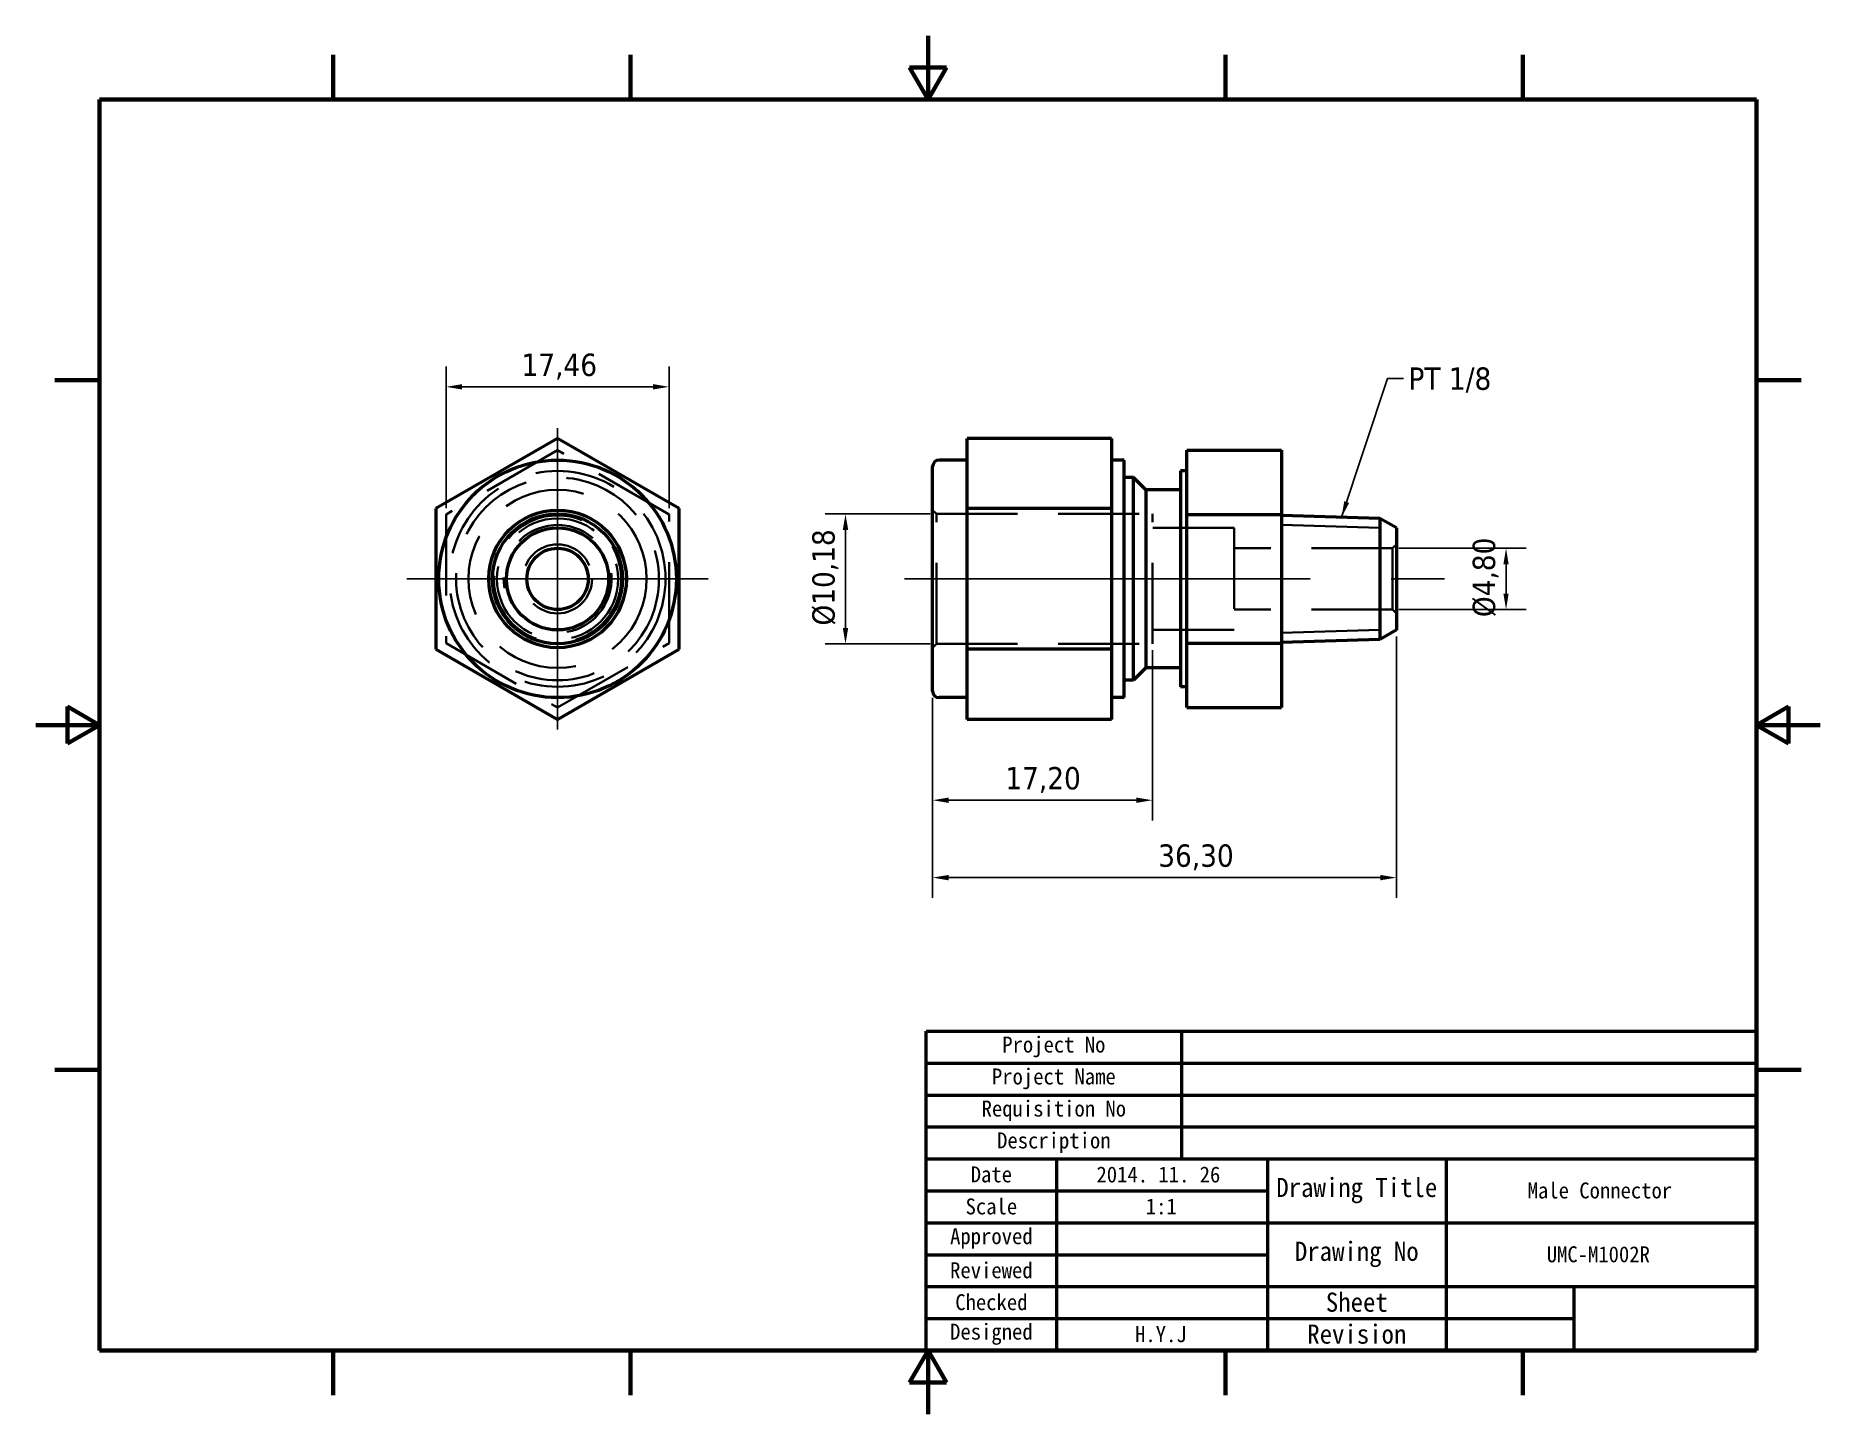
# Model space of a CAD drawing. Header units: millimetres. Extents: x -4251 to 2609, y -1673 to 4048.
# Drawn here: x -2642.4 to -2502.7, y 1324.6 to 1432.6 of the extents above; entities that cross this region are included whole.
import ezdxf
from ezdxf.enums import TextEntityAlignment as Align

# ---------------------------------------------------------------- set-up
doc = ezdxf.new("R2010")
doc.units = ezdxf.units.MM
doc.linetypes.add('CENTER', pattern=[50.8, 31.75, -6.35, 6.35, -6.35])
doc.linetypes.add('HIDDEN', pattern=[9.525, 6.35, -3.175])
for name, color, linetype, lineweight in [('경계(ISO)', 7, 'Continuous', 70), ('기호(ISO)', 7, 'Continuous', 25), ('외형선(ISO)', 7, 'Continuous', 50), ('은선 (ISO)', 2, 'HIDDEN', 35), ('제목(ISO)', 5, 'Continuous', 50), ('좁은 외형선(ISO)', 7, 'Continuous', 35), ('중심선(ISO)', 1, 'CENTER', 25), ('치수(ISO)', 7, 'Continuous', 25)]:
    doc.layers.add(name, color=color, linetype=linetype, lineweight=lineweight)
doc.styles.add('주 문자 (ISO)', font='tahoma.ttf')
doc.styles.add('텍스트 스타일25', font='')
doc.styles.get('텍스트 스타일25').set_extended_font_data('GulimChe')
doc.dimstyles.new('기본값 (ISO)', dxfattribs={"dimscale": 0.5, "dimtxt": 3.5, "dimasz": 2.5, "dimexe": 3.175, "dimexo": 1, "dimgap": 0.762, "dimtad": 1, "dimrnd": 1e-08, "dimzin": 0, "dimtxsty": '주 문자 (ISO)', "dimcen": 0.09, "dimdle": 10, "dimclrd": 256, "dimclre": 256, "dimclrt": 256, "dimazin": 0, "dimtfac": 1.001486, "dimtmove": 0, "dimatfit": 3, "dimfxl": 0, "dimtolj": 1, "dimtzin": 0, "dimlwd": -1, "dimlwe": -1, "dimarcsym": 0})
doc.dimstyles.new('기본값 - 방법 1b (ISO)$7', dxfattribs={"dimscale": 0.5, "dimtxt": 3.5, "dimasz": 2.5, "dimexe": 3.175, "dimexo": 0, "dimgap": 0.762, "dimtad": 1, "dimtoh": 1, "dimrnd": 1e-08, "dimtxsty": '주 문자 (ISO)', "dimcen": 0.09, "dimdle": 10, "dimclrd": 256, "dimclre": 256, "dimclrt": 256, "dimazin": 2, "dimtfac": 1, "dimtmove": 0, "dimatfit": 3, "dimfxl": 0, "dimtolj": 1, "dimlwd": -1, "dimlwe": -1, "dimarcsym": 0})

msp = doc.modelspace()

# ---------------------------------------------------------------- texts
at = {"layer": '기호(ISO)', "insert": (-2534.8902, 1406.6168, 0), "char_height": 1.75, "width": 7.031199, "attachment_point": 1, "style": '주 문자 (ISO)'}
msp.add_mtext('{PT 1/8}', dxfattribs=at)

# ---------------------------------------------------------------- blocks, each defined once
blk = doc.blocks.new('경계 A4 승인도')
at = {"layer": '경계(ISO)'}
for p, q in [((139.7, 205.9), (139.7, 215.9)), ((46.57, 205.9), (46.57, 212.9)), ((93.13, 205.9), (93.13, 212.9)), ((186.27, 205.9), (186.27, 212.9)), ((232.83, 205.9), (232.83, 212.9)), ((139.7, 205.9), (136.81, 210.9)), ((136.81, 210.9), (142.59, 210.9)), ((139.7, 205.9), (142.59, 210.9)), ((10, 205.9), (10, 10)), ((10, 205.9), (269.4, 205.9)), ((269.4, 205.9), (269.4, 10)), ((10, 161.93), (3, 161.93)), ((269.4, 161.93), (276.4, 161.93)), ((10, 107.95), (5, 110.84)), ((5, 105.06), (5, 110.84)), ((269.4, 107.95), (274.4, 110.84)), ((274.4, 110.84), (274.4, 105.06)), ((10, 107.95), (0, 107.95)), ((10, 107.95), (5, 105.06)), ((269.4, 107.95), (274.4, 105.06)), ((269.4, 107.95), (279.4, 107.95)), ((10, 53.97), (3, 53.97)), ((269.4, 53.97), (276.4, 53.97)), ((10, 10), (269.4, 10)), ((46.57, 10), (46.57, 3)), ((93.13, 10), (93.13, 3)), ((139.7, 10), (136.81, 5)), ((139.7, 10), (142.59, 5)), ((139.7, 10), (139.7, 0)), ((186.27, 10), (186.27, 3)), ((232.83, 10), (232.83, 3)), ((142.59, 5), (136.81, 5))]:
    blk.add_line(p, q, dxfattribs=at)
blk = doc.blocks.new('제목 블록 A4 승인도')
at = {"layer": '제목(ISO)'}
for p, q in [((86.6, 115.66), (216.6, 115.66)), ((86.6, 65.66), (86.6, 115.66)), ((126.6, 115.66), (126.6, 95.66)), ((216.6, 115.66), (216.6, 65.66)), ((86.6, 110.66), (216.6, 110.66)), ((86.6, 105.66), (216.6, 105.66)), ((86.6, 100.66), (216.6, 100.66)), ((86.6, 95.66), (216.6, 95.66)), ((107.03, 95.66), (107.03, 65.66)), ((140.03, 95.66), (140.03, 65.66)), ((168.03, 95.66), (168.03, 65.66)), ((86.6, 90.66), (140.03, 90.66)), ((86.6, 85.66), (216.6, 85.66)), ((86.6, 80.66), (140.03, 80.66)), ((86.6, 75.66), (216.6, 75.66)), ((188.03, 75.66), (188.03, 65.66)), ((86.6, 70.66), (188.03, 70.66)), ((216.6, 65.66), (86.6, 65.66))]:
    blk.add_line(p, q, dxfattribs=at)
at = {"layer": '제목(ISO)', "attachment_point": 5, "style": '주 문자 (ISO)'}
for s, insert, char_height in [('\\f굴림체|b0|i0;\\H2.5000;Project No', (106.6, 113.19), 2.5), ('\\f굴림체|b0|i0;\\H2.5000;Project Name', (106.6, 108.19), 2.5), ('\\f굴림체|b0|i0;\\H2.5000;Requisition No', (106.6, 103.19), 2.5), ('\\f굴림체|b0|i0;\\H2.5000;Description', (106.6, 98.2), 2.5), ('\\f굴림체|b0|i0;\\H2.5000;Date', (96.82, 93.22), 2.5), ('\\f굴림체|b0|i0;\\H3.0000;Drawing Title', (154.03, 90.7), 3), ('\\f굴림체|b0|i0;\\H2.5000;Scale', (96.82, 88.2), 2.5), ('\\f굴림체|b0|i0;\\H2.5000;Approved', (96.82, 83.2), 2.5), ('\\f굴림체|b0|i0;\\H3.0000;Drawing No', (154.03, 80.7), 3), ('\\f굴림체|b0|i0;\\H2.5000;Reviewed', (96.82, 78.2), 2.5), ('\\f굴림체|b0|i0;\\H2.5000;Checked', (96.82, 73.2), 2.5), ('\\f굴림체|b0|i0;\\H3.0000;Sheet', (154.03, 73.2), 3), ('\\f굴림체|b0|i0;\\H2.5000;Designed', (96.82, 68.2), 2.5), ('\\f굴림체|b0|i0;\\H3.0000;Revision', (154.03, 68.2), 3)]:
    blk.add_mtext(s, dxfattribs=dict(at, insert=insert, char_height=char_height))
at = {"layer": '제목(ISO)', "style": '텍스트 스타일25'}
for tag, p in [('<Project_No>', (171.6, 113.16)), ('<Project_Name>', (171.6, 108.16)), ('<Requisition_No>', (171.6, 103.16)), ('<Description>', (171.6, 98.16)), ('<Approved>', (123.53, 83.16)), ('<Reviewed>', (123.53, 78.16)), ('<Checked>', (123.53, 73.16)), ('<Sheet>', (178.03, 73.16)), ('<revision>', (178.03, 68.16))]:
    blk.add_attdef(tag, text='', height=2.5, dxfattribs=at).set_placement(p, align=Align.MIDDLE_CENTER)
for tag, p in [('<Date>_001', (114.93, 91.97)), ('<Scale>_001', (120.99, 86.97)), ('<Drawing_Title>_001', (180.78, 89.47)), ('<Drawing_No>_001', (183.76, 79.48)), ('<Designed>_001', (119.16, 66.97))]:
    blk.add_attdef(tag, p, '', height=2.5, dxfattribs=at)
blk = doc.blocks.new('*D746')
at = {"layer": 'DEFPOINTS', "color": 0}
for p in [(-2535.84, 1386.06), (-2572.14, 1381.26), (-2535.84, 1366.67)]:
    blk.add_point(p, dxfattribs=at)
at = {"layer": '치수(ISO)'}
for p, q in [((-2535.84, 1385.56), (-2535.84, 1365.08)), ((-2572.14, 1380.76), (-2572.14, 1365.08)), ((-2570.89, 1366.67), (-2537.09, 1366.67))]:
    blk.add_line(p, q, dxfattribs=at)
for points in [[(-2570.89, 1366.88), (-2570.89, 1366.46), (-2572.14, 1366.67)], [(-2537.09, 1366.88), (-2537.09, 1366.46), (-2535.84, 1366.67)]]:
    blk.add_solid(points, dxfattribs=at)
at = {"layer": '치수(ISO)', "insert": (-2554.48, 1369.27), "char_height": 1.75, "attachment_point": 1, "style": '주 문자 (ISO)'}
blk.add_mtext('\\A1;36,30', dxfattribs=at)
blk = doc.blocks.new('*D747')
at = {"layer": 'DEFPOINTS', "color": 0}
for p in [(-2571.84, 1395.15), (-2578.96, 1384.97), (-2571.84, 1384.97)]:
    blk.add_point(p, dxfattribs=at)
at = {"layer": '치수(ISO)'}
for p, q in [((-2572.34, 1395.15), (-2580.55, 1395.15)), ((-2578.96, 1393.9), (-2578.96, 1386.22)), ((-2572.34, 1384.97), (-2580.55, 1384.97))]:
    blk.add_line(p, q, dxfattribs=at)
for points in [[(-2579.17, 1393.9), (-2578.75, 1393.9), (-2578.96, 1395.15)], [(-2579.17, 1386.22), (-2578.75, 1386.22), (-2578.96, 1384.97)]]:
    blk.add_solid(points, dxfattribs=at)
at = {"layer": '치수(ISO)', "insert": (-2581.56, 1386.41), "char_height": 1.75, "attachment_point": 1, "rotation": 90, "style": '주 문자 (ISO)'}
blk.add_mtext('\\A1;%%c10,18', dxfattribs=at)
blk = doc.blocks.new('*D748')
at = {"layer": 'DEFPOINTS', "color": 0}
for p in [(-2554.94, 1384.97), (-2572.14, 1381.26), (-2554.94, 1372.73)]:
    blk.add_point(p, dxfattribs=at)
at = {"layer": '치수(ISO)'}
for p, q in [((-2554.94, 1384.47), (-2554.94, 1371.14)), ((-2572.14, 1380.76), (-2572.14, 1371.14)), ((-2570.89, 1372.73), (-2556.19, 1372.73))]:
    blk.add_line(p, q, dxfattribs=at)
for points in [[(-2570.89, 1372.94), (-2570.89, 1372.52), (-2572.14, 1372.73)], [(-2556.19, 1372.94), (-2556.19, 1372.52), (-2554.94, 1372.73)]]:
    blk.add_solid(points, dxfattribs=at)
at = {"layer": '치수(ISO)', "insert": (-2566.45, 1375.33), "char_height": 1.75, "attachment_point": 1, "style": '주 문자 (ISO)'}
blk.add_mtext('\\A1;17,20', dxfattribs=at)
blk = doc.blocks.new('*D749')
at = {"layer": 'DEFPOINTS', "color": 0}
for p in [(-2536.14, 1392.46), (-2536.14, 1387.66), (-2527.25, 1387.66)]:
    blk.add_point(p, dxfattribs=at)
at = {"layer": '치수(ISO)'}
for p, q in [((-2535.64, 1392.46), (-2525.67, 1392.46)), ((-2527.25, 1391.21), (-2527.25, 1388.91)), ((-2535.64, 1387.66), (-2525.67, 1387.66))]:
    blk.add_line(p, q, dxfattribs=at)
for points in [[(-2527.46, 1391.21), (-2527.05, 1391.21), (-2527.25, 1392.46)], [(-2527.46, 1388.91), (-2527.05, 1388.91), (-2527.25, 1387.66)]]:
    blk.add_solid(points, dxfattribs=at)
at = {"layer": '치수(ISO)', "insert": (-2529.86, 1387.07), "char_height": 1.75, "attachment_point": 1, "rotation": 90, "style": '주 문자 (ISO)'}
blk.add_mtext('\\A1;%%c4,80', dxfattribs=at)
blk = doc.blocks.new('*D750')
at = {"layer": 'DEFPOINTS', "color": 0}
for p in [(-2592.77, 1405.1), (-2610.23, 1395.1), (-2592.77, 1395.1)]:
    blk.add_point(p, dxfattribs=at)
at = {"layer": '치수(ISO)'}
for p, q in [((-2610.23, 1395.6), (-2610.23, 1406.69)), ((-2592.77, 1395.6), (-2592.77, 1406.69)), ((-2608.98, 1405.1), (-2594.02, 1405.1))]:
    blk.add_line(p, q, dxfattribs=at)
for points in [[(-2608.98, 1405.31), (-2608.98, 1404.89), (-2610.23, 1405.1)], [(-2594.02, 1405.31), (-2594.02, 1404.89), (-2592.77, 1405.1)]]:
    blk.add_solid(points, dxfattribs=at)
at = {"layer": '치수(ISO)', "insert": (-2604.32, 1407.7), "char_height": 1.75, "attachment_point": 1, "style": '주 문자 (ISO)'}
blk.add_mtext('\\A1;17,46', dxfattribs=at)

# ---------------------------------------------------------------- dimensions: what is measured, and where the dimension line sits
at = {"layer": '치수(ISO)'}
for base, p1, p2, override, picture, middle in [((-2592.7713, 1405.1014, 0), (-2610.2313, 1395.1014, 0), (-2592.7713, 1395.1014, 0), {"dimdec": 2, "dimtp": 0, "dimtm": 0, "dimtdec": 2, "dimtofl": 0, "dimatfit": 1}, '*D750', (-2601.5013, 1405.1014, 0)), ((-2535.8391, 1366.6677, 0), (-2572.1391, 1381.2611, 0), (-2535.8391, 1386.0611, 0), {"dimdec": 2, "dimtp": 0, "dimtm": 0, "dimtdec": 2, "dimtofl": 0, "dimatfit": 1}, '*D746', (-2551.5956, 1366.6677, 0)), ((-2554.9391, 1372.7322, 0), (-2572.1391, 1381.2611, 0), (-2554.9391, 1384.9711, 0), {"dimtofl": 0, "dimatfit": 1}, '*D748', (-2563.6441, 1372.7322, 0))]:
    dim = msp.add_linear_dim(base=base, p1=p1, p2=p2, angle=180, dimstyle='기본값 (ISO)', override=override, dxfattribs=at)
    dim.commit()
    dim.dimension.update_dxf_attribs({"geometry": picture, "text_midpoint": middle, "dimtype": 160})
for base, p1, p2, angle, override, picture, middle in [((-2578.9581, 1384.9711, 0), (-2571.8391, 1395.1511, 0), (-2571.8391, 1384.9711, 0), 270, {"dimdec": 2, "dimtp": 0, "dimtm": 0, "dimtdec": 2, "dimtofl": 0, "dimatfit": 1}, '*D747', (-2578.9581, 1390.0611, 0)), ((-2527.2542, 1387.6611, 0), (-2536.1391, 1392.4611, 0), (-2536.1391, 1387.6611, 0), 90, {"dimdec": 2, "dimtp": 0, "dimtm": 0, "dimtdec": 2, "dimtofl": 1, "dimatfit": 1}, '*D749', (-2527.2542, 1390.0611, 0))]:
    dim = msp.add_linear_dim(base=base, p1=p1, p2=p2, angle=angle, text='%%c<>', dimstyle='기본값 (ISO)', override=override, dxfattribs=at)
    dim.commit()
    dim.dimension.update_dxf_attribs({"geometry": picture, "text_midpoint": middle, "dimtype": 160})

# ---------------------------------------------------------------- linework, layer by layer
at = {"layer": '외형선(ISO)'}
for p, q in [((-2601.5013, 1401.0596, 0), (-2611.0263, 1395.5604, 0)), ((-2591.9763, 1395.5604, 0), (-2601.5013, 1401.0596, 0)), ((-2569.4391, 1379.0626, 0), (-2569.4391, 1401.0596, 0)), ((-2558.1391, 1401.0596, 0), (-2569.4391, 1401.0596, 0)), ((-2558.1391, 1401.0596, 0), (-2558.1391, 1379.0626, 0)), ((-2552.2391, 1379.9806, 0), (-2552.2391, 1400.1416, 0)), ((-2552.2391, 1400.1416, 0), (-2544.8391, 1400.1416, 0)), ((-2544.8391, 1400.1416, 0), (-2544.8391, 1379.9806, 0)), ((-2572.1391, 1381.2611, 0), (-2572.1391, 1398.8611, 0)), ((-2569.4391, 1399.3611, 0), (-2571.6391, 1399.3611, 0)), ((-2557.1391, 1399.3611, 0), (-2558.1391, 1399.3611, 0)), ((-2557.1391, 1380.7611, 0), (-2557.1391, 1399.3611, 0)), ((-2552.7391, 1398.5111, 0), (-2552.7391, 1381.6111, 0)), ((-2552.2391, 1398.5111, 0), (-2552.7391, 1398.5111, 0)), ((-2556.4041, 1398.0011, 0), (-2557.1391, 1398.0011, 0)), ((-2556.4041, 1382.1211, 0), (-2556.4041, 1398.0011, 0)), ((-2555.4391, 1397.0361, 0), (-2556.4041, 1398.0011, 0)), ((-2555.4391, 1397.0361, 0), (-2555.4391, 1383.0861, 0)), ((-2552.7391, 1397.0361, 0), (-2555.4391, 1397.0361, 0)), ((-2611.0263, 1395.5604, 0), (-2611.0263, 1384.5618, 0)), ((-2591.9763, 1384.5618, 0), (-2591.9763, 1395.5604, 0)), ((-2558.1391, 1395.5604, 0), (-2569.4391, 1395.5604, 0)), ((-2552.2391, 1395.1014, 0), (-2544.8391, 1395.1014, 0)), ((-2537.1391, 1394.8011, 0), (-2544.8391, 1395.0361, 0)), ((-2535.8391, 1394.0611, 0), (-2537.1391, 1394.8011, 0)), ((-2537.1391, 1394.8011, 0), (-2537.1391, 1385.3211, 0)), ((-2535.8391, 1394.0611, 0), (-2535.8391, 1386.0611, 0)), ((-2535.8391, 1386.0611, 0), (-2537.1391, 1385.3211, 0)), ((-2611.0263, 1384.5618, 0), (-2601.5013, 1379.0626, 0)), ((-2601.5013, 1379.0626, 0), (-2591.9763, 1384.5618, 0)), ((-2558.1391, 1384.5618, 0), (-2569.4391, 1384.5618, 0)), ((-2552.2391, 1385.0208, 0), (-2544.8391, 1385.0208, 0)), ((-2537.1391, 1385.3211, 0), (-2544.8391, 1385.0861, 0)), ((-2555.4391, 1383.0861, 0), (-2556.4041, 1382.1211, 0)), ((-2552.7391, 1383.0861, 0), (-2555.4391, 1383.0861, 0)), ((-2556.4041, 1382.1211, 0), (-2557.1391, 1382.1211, 0)), ((-2569.4391, 1380.7611, 0), (-2571.6391, 1380.7611, 0)), ((-2557.1391, 1380.7611, 0), (-2558.1391, 1380.7611, 0)), ((-2552.2391, 1381.6111, 0), (-2552.7391, 1381.6111, 0)), ((-2558.1391, 1379.0626, 0), (-2569.4391, 1379.0626, 0)), ((-2552.2391, 1379.9806, 0), (-2544.8391, 1379.9806, 0))]:
    msp.add_line(p, q, dxfattribs=at)
for radius in [9.3, 5.39, 5.09, 4, 2.4]:
    msp.add_circle((-2601.5013, 1390.0611, 0), radius, dxfattribs=at)
for centre, start, end in [((-2571.6391, 1398.8611, 0), 90, 180), ((-2571.6391, 1381.2611, 0), 180, 270)]:
    msp.add_arc(centre, 0.5, start, end, dxfattribs=at)
at = {"layer": '은선 (ISO)'}
for p, q in [((-2601.5013, 1400.1416, 0), (-2610.2313, 1395.1014, 0)), ((-2592.7713, 1395.1014, 0), (-2601.5013, 1400.1416, 0)), ((-2610.2313, 1395.1014, 0), (-2610.2313, 1385.0208, 0)), ((-2592.7713, 1385.0208, 0), (-2592.7713, 1395.1014, 0)), ((-2571.8391, 1395.1511, 0), (-2572.1391, 1395.4511, 0)), ((-2571.8391, 1384.9711, 0), (-2571.8391, 1395.1511, 0)), ((-2571.8391, 1395.1511, 0), (-2554.9391, 1395.1511, 0)), ((-2554.9391, 1384.9711, 0), (-2554.9391, 1395.1511, 0)), ((-2548.5391, 1394.0611, 0), (-2554.9391, 1394.0611, 0)), ((-2548.5391, 1394.0611, 0), (-2548.5391, 1386.0611, 0)), ((-2536.1391, 1392.4611, 0), (-2548.5391, 1392.4611, 0)), ((-2536.1391, 1392.4611, 0), (-2535.8391, 1392.7611, 0)), ((-2536.1391, 1392.4611, 0), (-2536.1391, 1387.6611, 0)), ((-2536.1391, 1387.6611, 0), (-2548.5391, 1387.6611, 0)), ((-2536.1391, 1387.6611, 0), (-2535.8391, 1387.3611, 0)), ((-2548.5391, 1386.0611, 0), (-2554.9391, 1386.0611, 0)), ((-2610.2313, 1385.0208, 0), (-2601.5013, 1379.9806, 0)), ((-2601.5013, 1379.9806, 0), (-2592.7713, 1385.0208, 0)), ((-2571.8391, 1384.9711, 0), (-2572.1391, 1384.6711, 0)), ((-2571.8391, 1384.9711, 0), (-2554.9391, 1384.9711, 0))]:
    msp.add_line(p, q, dxfattribs=at)
for radius in [8.45, 7.94, 6.975, 4.975, 4.74, 2.7]:
    msp.add_circle((-2601.5013, 1390.0611, 0), radius, dxfattribs=at)
msp.add_arc((-2601.5013, 1390.0611, 0), 4.222, 280, 190, dxfattribs=at)
at = {"layer": '좁은 외형선(ISO)'}
for p, q in [((-2537.1391, 1394.0482, 0), (-2544.8391, 1394.2832, 0)), ((-2544.8391, 1385.8391, 0), (-2537.1391, 1386.0741, 0))]:
    msp.add_line(p, q, dxfattribs=at)
at = {"layer": '중심선(ISO)', "linetype": 'CENTER'}
for p, q in [((-2601.5013, 1401.8611, 0), (-2601.5013, 1378.2611, 0)), ((-2589.7013, 1390.0611, 0), (-2613.3013, 1390.0611, 0)), ((-2574.3391, 1390.0611, 0), (-2532.0721, 1390.0611, 0))]:
    msp.add_line(p, q, dxfattribs=at)

# ---------------------------------------------------------------- block references
at = {"xscale": 0.5, "yscale": 0.5, "zscale": 0.5}
msp.add_blockref('경계 A4 승인도', (-2642.3518, 1324.6453, 0), dxfattribs=at)
ref = msp.add_blockref('제목 블록 A4 승인도', (-2615.9505, 1296.814, 0), dxfattribs=dict(xscale=0.5, yscale=0.5, zscale=0.5))
ref.add_attrib('<Date>_001', '2014. 11. 26', (-2559.3131, 1342.8002, 0), dxfattribs={"layer": '제목(ISO)', "height": 1.25, "style": '텍스트 스타일25'})
ref.add_attrib('<Scale>_001', '1:1', (-2555.4533, 1340.3002, 0), dxfattribs={"layer": '제목(ISO)', "height": 1.25, "style": '텍스트 스타일25'})
ref.add_attrib('<Designed>_001', 'H.Y.J', (-2556.2936, 1330.2986, 0), dxfattribs={"layer": '제목(ISO)', "height": 1.25, "style": '텍스트 스타일25'})
ref.add_attrib('<Drawing_Title>_001', 'Male Connector', (-2525.5589, 1341.5502, 0), dxfattribs={"layer": '제목(ISO)', "height": 1.25, "style": '텍스트 스타일25'})
ref.add_attrib('<Drawing_No>_001', 'UMC-M1002R', (-2524.0695, 1336.5519, 0), dxfattribs={"layer": '제목(ISO)', "height": 1.25, "style": '텍스트 스타일25'})

msp.set_redraw_order([(e.dxf.handle, doc.entitydb.next_handle()) for e in msp.query("TEXT MTEXT ATTDEF DIMENSION ARC_DIMENSION")])  # texts and dimensions are drawn at this point

# ---------------------------------------------------------------- leaders
at = {"layer": '기호(ISO)', "annotation_type": 0, "has_hookline": 1, "hookline_direction": 0, "text_width": 6.7685}
msp.add_leader([(-2540.1202, 1394.8921, 0), (-2536.5212, 1405.7418, 0), (-2535.2712, 1405.7418, 0)], dimstyle='기본값 - 방법 1b (ISO)$7', override={"dimtad": 0}, dxfattribs=at)

doc.saveas('drawing.dxf')
